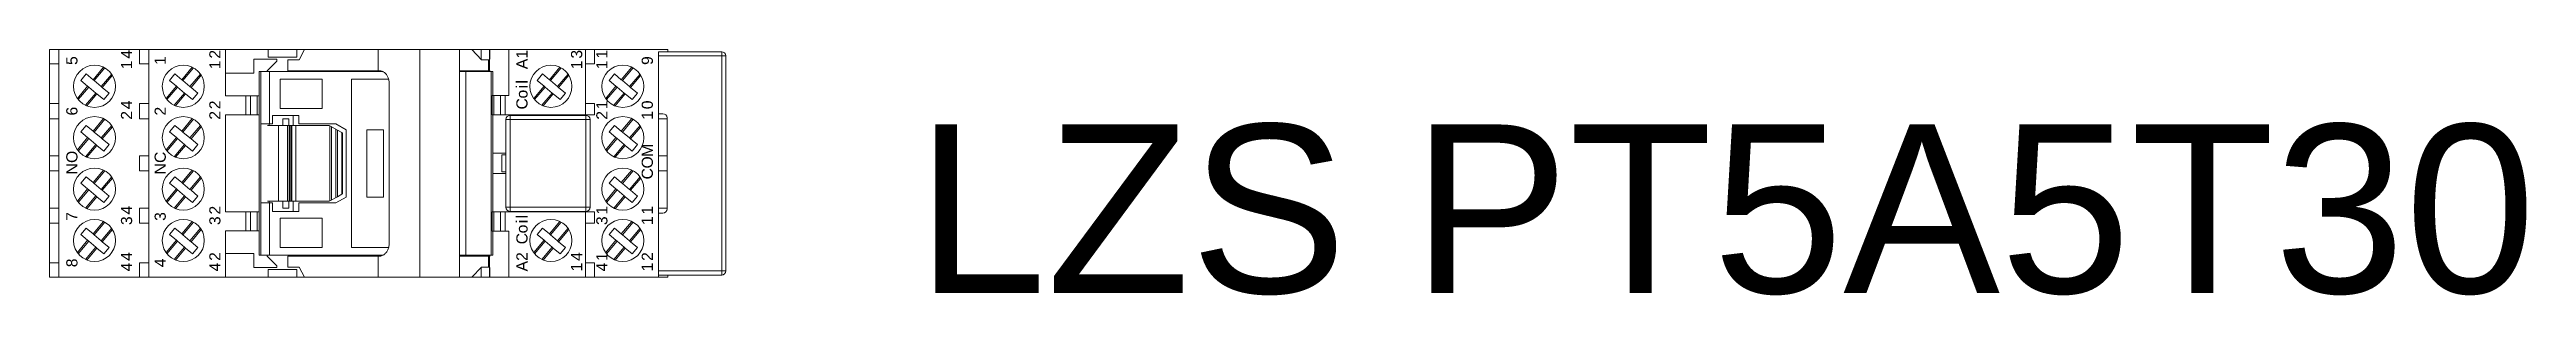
# Model space of a CAD drawing. Header units: millimetres. Extents: x 37984 to 70752, y 14140 to 37584.
# Drawn here: x 56303.3 to 56597.8, y 34467 to 34496.1 of the extents above; entities that cross this region are included whole.
import ezdxf

# ---------------------------------------------------------------- set-up
doc = ezdxf.new("R2010")
doc.units = ezdxf.units.MM
doc.set_wipeout_variables(frame=1)
doc.layers.add('! NO PLOT !', color=7, linetype='Continuous', true_color=0xff75dd, plot=False)
doc.layers.add('000-PI-Oprema', color=30, linetype='Continuous', lineweight=5)
doc.styles.get("Standard").update_dxf_attribs({"font": 'arial.ttf'})

msp = doc.modelspace()

# ---------------------------------------------------------------- texts
at = {"layer": '! NO PLOT !', "insert": (56406.31, 34487.25), "char_height": 20, "width": 219.18443, "attachment_point": 1}
msp.add_mtext('LZS PT5A5T30', dxfattribs=at)

# ---------------------------------------------------------------- blocks, each defined once
blk = doc.blocks.new('LZS PT5A5T30')
blk.add_wipeout([(44953.42, 32449.7), (44980.42, 32449.7), (44980.17, 32369.8), (44979.67, 32369.3), (44954.17, 32369.3), (44953.67, 32369.8)]).dxf.layer = '000-PI-Oprema'
at = {"layer": '000-PI-Oprema'}
for p, q in [((44953.42, 32449.7), (44980.42, 32449.7)), ((44953.42, 32376.2), (44953.42, 32449.7)), ((44953.42, 32448.6), (44980.42, 32448.6)), ((44955.12, 32448.6), (44955.12, 32449.7)), ((44959.82, 32448.6), (44959.82, 32449.7)), ((44961.62, 32448.6), (44961.62, 32449.7)), ((44966.02, 32448.6), (44966.02, 32449.7)), ((44967.82, 32448.6), (44967.82, 32449.7)), ((44972.22, 32448.6), (44972.22, 32449.7)), ((44974.02, 32448.6), (44974.02, 32449.7)), ((44978.72, 32448.6), (44978.72, 32449.7)), ((44980.42, 32448.6), (44980.42, 32449.7)), ((44980.42, 32439), (44980.42, 32448.6)), ((44956.86, 32444.07), (44955.44, 32445.26)), ((44956.97, 32444.2), (44955.51, 32445.42)), ((44957.68, 32445.04), (44956.19, 32446.29)), ((44956.19, 32443.26), (44956.86, 32444.07)), ((44957.79, 32445.17), (44956.33, 32446.39)), ((44956.86, 32444.07), (44956.97, 32444.2)), ((44956.97, 32444.2), (44957.68, 32445.04)), ((44957.68, 32445.04), (44957.79, 32445.17)), ((44957.74, 32443.56), (44958.44, 32444.4)), ((44957.79, 32445.17), (44958.47, 32445.98)), ((44958.44, 32444.4), (44958.55, 32444.53)), ((44959.95, 32443.13), (44958.44, 32444.4)), ((44959.23, 32445.34), (44958.47, 32445.98)), ((44958.55, 32444.53), (44959.23, 32445.34)), ((44960.03, 32443.29), (44958.55, 32444.53)), ((44962.96, 32444.07), (44961.54, 32445.26)), ((44963.07, 32444.2), (44961.61, 32445.42)), ((44963.78, 32445.04), (44962.29, 32446.29)), ((44962.29, 32443.26), (44962.96, 32444.07)), ((44963.89, 32445.17), (44962.43, 32446.39)), ((44962.96, 32444.07), (44963.07, 32444.2)), ((44963.07, 32444.2), (44963.78, 32445.04)), ((44963.78, 32445.04), (44963.89, 32445.17)), ((44963.84, 32443.56), (44964.54, 32444.4)), ((44963.89, 32445.17), (44964.57, 32445.98)), ((44964.54, 32444.4), (44964.65, 32444.53)), ((44966.05, 32443.13), (44964.54, 32444.4)), ((44965.33, 32445.34), (44964.57, 32445.98)), ((44964.65, 32444.53), (44965.33, 32445.34)), ((44966.13, 32443.29), (44964.65, 32444.53)), ((44969.06, 32444.07), (44967.64, 32445.26)), ((44969.17, 32444.2), (44967.71, 32445.42)), ((44969.88, 32445.04), (44968.39, 32446.29)), ((44968.39, 32443.26), (44969.06, 32444.07)), ((44969.99, 32445.17), (44968.53, 32446.39)), ((44969.06, 32444.07), (44969.17, 32444.2)), ((44969.17, 32444.2), (44969.88, 32445.04)), ((44969.88, 32445.04), (44969.99, 32445.17)), ((44969.94, 32443.56), (44970.64, 32444.4)), ((44969.99, 32445.17), (44970.67, 32445.98)), ((44970.64, 32444.4), (44970.75, 32444.53)), ((44972.15, 32443.13), (44970.64, 32444.4)), ((44971.43, 32445.34), (44970.67, 32445.98)), ((44970.75, 32444.53), (44971.43, 32445.34)), ((44972.23, 32443.29), (44970.75, 32444.53)), ((44975.16, 32444.07), (44973.74, 32445.26)), ((44975.27, 32444.2), (44973.81, 32445.42)), ((44975.98, 32445.04), (44974.49, 32446.29)), ((44974.49, 32443.26), (44975.16, 32444.07)), ((44976.09, 32445.17), (44974.63, 32446.39)), ((44975.16, 32444.07), (44975.27, 32444.2)), ((44975.27, 32444.2), (44975.98, 32445.04)), ((44975.98, 32445.04), (44976.09, 32445.17)), ((44976.04, 32443.56), (44976.74, 32444.4)), ((44976.09, 32445.17), (44976.77, 32445.98)), ((44976.74, 32444.4), (44976.85, 32444.53)), ((44978.25, 32443.13), (44976.74, 32444.4)), ((44977.53, 32445.34), (44976.77, 32445.98)), ((44976.85, 32444.53), (44977.53, 32445.34)), ((44978.33, 32443.29), (44976.85, 32444.53)), ((44956.95, 32442.62), (44956.19, 32443.26)), ((44956.95, 32442.62), (44957.63, 32443.43)), ((44957.63, 32443.43), (44957.74, 32443.56)), ((44959.07, 32442.21), (44957.63, 32443.43)), ((44959.22, 32442.31), (44957.74, 32443.56)), ((44963.05, 32442.62), (44962.29, 32443.26)), ((44963.05, 32442.62), (44963.73, 32443.43)), ((44963.73, 32443.43), (44963.84, 32443.56)), ((44965.17, 32442.21), (44963.73, 32443.43)), ((44965.32, 32442.31), (44963.84, 32443.56)), ((44969.15, 32442.62), (44968.39, 32443.26)), ((44969.15, 32442.62), (44969.83, 32443.43)), ((44969.83, 32443.43), (44969.94, 32443.56)), ((44971.27, 32442.21), (44969.83, 32443.43)), ((44971.42, 32442.31), (44969.94, 32443.56)), ((44975.25, 32442.62), (44974.49, 32443.26)), ((44975.25, 32442.62), (44975.93, 32443.43)), ((44975.93, 32443.43), (44976.04, 32443.56)), ((44977.37, 32442.21), (44975.93, 32443.43)), ((44977.52, 32442.31), (44976.04, 32443.56)), ((44953.42, 32439), (44955.12, 32439)), ((44955.12, 32437.9), (44955.12, 32439)), ((44959.82, 32439), (44961.62, 32439)), ((44959.82, 32437.9), (44959.82, 32439)), ((44961.62, 32437.9), (44961.62, 32439)), ((44966.02, 32439), (44967.82, 32439)), ((44966.02, 32437.9), (44966.02, 32439)), ((44967.82, 32437.9), (44967.82, 32439)), ((44972.22, 32439), (44974.02, 32439)), ((44972.22, 32437.9), (44972.22, 32439)), ((44974.02, 32437.9), (44974.02, 32439)), ((44978.72, 32439), (44980.42, 32439)), ((44978.72, 32437.9), (44978.72, 32439)), ((44980.42, 32437.9), (44980.42, 32439)), ((44953.42, 32437.9), (44980.42, 32437.9)), ((44957.68, 32434.49), (44956.19, 32435.74)), ((44957.79, 32434.62), (44956.33, 32435.84)), ((44957.79, 32434.62), (44958.47, 32435.43)), ((44959.23, 32434.79), (44958.47, 32435.43)), ((44963.78, 32434.49), (44962.29, 32435.74)), ((44963.89, 32434.62), (44962.43, 32435.84)), ((44963.89, 32434.62), (44964.57, 32435.43)), ((44965.33, 32434.79), (44964.57, 32435.43)), ((44969.88, 32434.49), (44968.39, 32435.74)), ((44969.99, 32434.62), (44968.53, 32435.84)), ((44969.99, 32434.62), (44970.67, 32435.43)), ((44971.43, 32434.79), (44970.67, 32435.43)), ((44975.98, 32434.49), (44974.49, 32435.74)), ((44976.09, 32434.62), (44974.63, 32435.84)), ((44976.09, 32434.62), (44976.77, 32435.43)), ((44977.53, 32434.79), (44976.77, 32435.43)), ((44980.42, 32428.8), (44980.42, 32437.9)), ((44956.86, 32433.52), (44955.44, 32434.71)), ((44956.97, 32433.65), (44955.51, 32434.87)), ((44956.19, 32432.71), (44956.86, 32433.52)), ((44956.95, 32432.07), (44956.19, 32432.71)), ((44956.86, 32433.52), (44956.97, 32433.65)), ((44956.95, 32432.07), (44957.63, 32432.88)), ((44956.97, 32433.65), (44957.68, 32434.49)), ((44957.63, 32432.88), (44957.74, 32433.01)), ((44959.07, 32431.66), (44957.63, 32432.88)), ((44957.68, 32434.49), (44957.79, 32434.62)), ((44957.74, 32433.01), (44958.44, 32433.85)), ((44959.22, 32431.76), (44957.74, 32433.01)), ((44958.44, 32433.85), (44958.55, 32433.98)), ((44959.95, 32432.58), (44958.44, 32433.85)), ((44958.55, 32433.98), (44959.23, 32434.79)), ((44960.03, 32432.74), (44958.55, 32433.98)), ((44962.96, 32433.52), (44961.54, 32434.71)), ((44963.07, 32433.65), (44961.61, 32434.87)), ((44962.29, 32432.71), (44962.96, 32433.52)), ((44963.05, 32432.07), (44962.29, 32432.71)), ((44962.96, 32433.52), (44963.07, 32433.65)), ((44963.05, 32432.07), (44963.73, 32432.88)), ((44963.07, 32433.65), (44963.78, 32434.49)), ((44963.73, 32432.88), (44963.84, 32433.01)), ((44965.17, 32431.66), (44963.73, 32432.88)), ((44963.78, 32434.49), (44963.89, 32434.62)), ((44963.84, 32433.01), (44964.54, 32433.85)), ((44965.32, 32431.76), (44963.84, 32433.01)), ((44964.54, 32433.85), (44964.65, 32433.98)), ((44966.05, 32432.58), (44964.54, 32433.85)), ((44964.65, 32433.98), (44965.33, 32434.79)), ((44966.13, 32432.74), (44964.65, 32433.98)), ((44969.06, 32433.52), (44967.64, 32434.71)), ((44969.17, 32433.65), (44967.71, 32434.87)), ((44968.39, 32432.71), (44969.06, 32433.52)), ((44969.15, 32432.07), (44968.39, 32432.71)), ((44969.06, 32433.52), (44969.17, 32433.65)), ((44969.15, 32432.07), (44969.83, 32432.88)), ((44969.17, 32433.65), (44969.88, 32434.49)), ((44969.83, 32432.88), (44969.94, 32433.01)), ((44971.27, 32431.66), (44969.83, 32432.88)), ((44969.88, 32434.49), (44969.99, 32434.62)), ((44969.94, 32433.01), (44970.64, 32433.85)), ((44971.42, 32431.76), (44969.94, 32433.01)), ((44970.64, 32433.85), (44970.75, 32433.98)), ((44972.15, 32432.58), (44970.64, 32433.85)), ((44970.75, 32433.98), (44971.43, 32434.79)), ((44972.23, 32432.74), (44970.75, 32433.98)), ((44975.16, 32433.52), (44973.74, 32434.71)), ((44975.27, 32433.65), (44973.81, 32434.87)), ((44974.49, 32432.71), (44975.16, 32433.52)), ((44975.25, 32432.07), (44974.49, 32432.71)), ((44975.16, 32433.52), (44975.27, 32433.65)), ((44975.25, 32432.07), (44975.93, 32432.88)), ((44975.27, 32433.65), (44975.98, 32434.49)), ((44975.93, 32432.88), (44976.04, 32433.01)), ((44977.37, 32431.66), (44975.93, 32432.88)), ((44975.98, 32434.49), (44976.09, 32434.62)), ((44976.04, 32433.01), (44976.74, 32433.85)), ((44977.52, 32431.76), (44976.04, 32433.01)), ((44976.74, 32433.85), (44976.85, 32433.98)), ((44978.25, 32432.58), (44976.74, 32433.85)), ((44976.85, 32433.98), (44977.53, 32434.79)), ((44978.33, 32432.74), (44976.85, 32433.98)), ((44953.42, 32428.8), (44958.92, 32428.8)), ((44956.22, 32425.4), (44956.22, 32428.8)), ((44958.92, 32424.8), (44958.92, 32428.8)), ((44958.92, 32426.38), (44961.17, 32426.38)), ((44961.17, 32428.8), (44972.67, 32428.8)), ((44961.17, 32426.38), (44961.17, 32428.8)), ((44961.17, 32425.82), (44961.17, 32426.38)), ((44972.67, 32426.38), (44972.67, 32428.8)), ((44972.67, 32426.38), (44974.92, 32426.38)), ((44972.67, 32425.82), (44972.67, 32426.38)), ((44974.92, 32428.8), (44980.42, 32428.8)), ((44974.92, 32424.8), (44974.92, 32428.8)), ((44977.62, 32425.4), (44977.62, 32428.8)), ((44980.42, 32423.7), (44980.42, 32428.8)), ((44953.42, 32423.7), (44954.32, 32423.7)), ((44954.32, 32420.3), (44954.32, 32423.7)), ((44954.57, 32425.4), (44956.22, 32425.4)), ((44954.57, 32422.67), (44954.57, 32425.4)), ((44954.77, 32422.67), (44955.92, 32423.82)), ((44955.92, 32423.82), (44956.02, 32423.82)), ((44956.02, 32424.8), (44977.82, 32424.8)), ((44956.02, 32410.08), (44956.02, 32424.8)), ((44956.02, 32424.57), (44977.82, 32424.57)), ((44956.02, 32423.57), (44962.22, 32423.57)), ((44958.92, 32425.82), (44961.17, 32425.82)), ((44958.92, 32425.03), (44961.17, 32425.03)), ((44961.17, 32425.03), (44961.17, 32425.82)), ((44961.17, 32424.8), (44961.17, 32425.03)), ((44962.22, 32423.57), (44962.22, 32424.57)), ((44962.22, 32423.58), (44962.42, 32423.58)), ((44962.22, 32423.2), (44962.22, 32423.57)), ((44962.42, 32416.45), (44962.42, 32423.8)), ((44971.42, 32416.45), (44971.42, 32423.8)), ((44971.42, 32423.58), (44971.62, 32423.58)), ((44971.62, 32423.2), (44971.62, 32424.57)), ((44971.62, 32423.57), (44977.82, 32423.57)), ((44972.67, 32425.82), (44974.92, 32425.82)), ((44972.67, 32425.03), (44972.67, 32425.82)), ((44972.67, 32425.03), (44974.92, 32425.03)), ((44972.67, 32424.8), (44972.67, 32425.03)), ((44977.62, 32425.4), (44979.27, 32425.4)), ((44977.82, 32424.57), (44977.82, 32424.8)), ((44977.82, 32423.57), (44977.82, 32424.57)), ((44977.82, 32423.82), (44977.92, 32423.82)), ((44977.82, 32410.08), (44977.82, 32423.57)), ((44979.07, 32422.67), (44977.92, 32423.82)), ((44979.27, 32422.67), (44979.27, 32425.4)), ((44979.52, 32423.7), (44980.42, 32423.7)), ((44979.52, 32420.3), (44979.52, 32423.7)), ((44980.42, 32420.3), (44980.42, 32423.7)), ((44953.42, 32420.3), (44954.32, 32420.3)), ((44954.57, 32422.67), (44954.77, 32422.67)), ((44954.62, 32421.36), (44955.92, 32421.36)), ((44954.62, 32421.36), (44955.92, 32421.36)), ((44954.62, 32420.02), (44954.62, 32421.36)), ((44954.62, 32421.36), (44954.62, 32421.36)), ((44955.92, 32421.36), (44955.92, 32421.36)), ((44955.92, 32410.65), (44955.92, 32421.36)), ((44955.92, 32420.88), (44956.02, 32420.88)), ((44955.92, 32420.84), (44956.02, 32420.84)), ((44956.92, 32422.3), (44960.42, 32422.3)), ((44956.92, 32417.3), (44956.92, 32422.3)), ((44960.42, 32417.3), (44960.42, 32422.3)), ((44961.22, 32423.2), (44962.22, 32423.2)), ((44961.22, 32420.05), (44961.22, 32423.2)), ((44961.22, 32420.75), (44962.42, 32420.75)), ((44961.62, 32421.95), (44962.42, 32421.95)), ((44961.62, 32421.25), (44961.62, 32421.95)), ((44961.62, 32421.25), (44962.42, 32421.25)), ((44962.42, 32422.47), (44971.42, 32422.47)), ((44962.42, 32421.43), (44971.42, 32421.43)), ((44962.42, 32421.23), (44971.42, 32421.23)), ((44962.42, 32421.13), (44971.42, 32421.13)), ((44962.42, 32420.97), (44971.42, 32420.97)), ((44962.42, 32420.9), (44971.42, 32420.9)), ((44962.42, 32420.43), (44971.42, 32420.43)), ((44971.42, 32421.95), (44972.22, 32421.95)), ((44971.42, 32421.25), (44972.22, 32421.25)), ((44971.42, 32420.75), (44972.62, 32420.75)), ((44971.62, 32423.2), (44972.62, 32423.2)), ((44972.22, 32421.25), (44972.22, 32421.95)), ((44972.62, 32420.05), (44972.62, 32423.2)), ((44973.42, 32422.3), (44976.92, 32422.3)), ((44973.42, 32417.3), (44973.42, 32422.3)), ((44976.92, 32417.3), (44976.92, 32422.3)), ((44977.82, 32420.88), (44977.92, 32420.88)), ((44977.82, 32420.84), (44977.92, 32420.84)), ((44977.92, 32421.36), (44979.22, 32421.36)), ((44977.92, 32421.36), (44979.22, 32421.36)), ((44977.92, 32410.65), (44977.92, 32421.36)), ((44977.92, 32421.36), (44977.92, 32421.36)), ((44979.07, 32422.67), (44979.27, 32422.67)), ((44979.22, 32420.02), (44979.22, 32421.36)), ((44979.52, 32420.3), (44980.42, 32420.3)), ((44980.42, 32419.39), (44980.42, 32420.3)), ((44953.42, 32419.39), (44954.62, 32420.02)), ((44955.92, 32419.21), (44956.02, 32419.21)), ((44961.22, 32420.05), (44962.22, 32420.05)), ((44962.22, 32415.65), (44962.22, 32420.05)), ((44971.62, 32420.05), (44972.62, 32420.05)), ((44971.62, 32415.65), (44971.62, 32420.05)), ((44977.82, 32419.21), (44977.92, 32419.21)), ((44980.42, 32419.39), (44979.22, 32420.02)), ((44980.42, 32376.2), (44980.42, 32419.39)), ((44953.42, 32415.82), (44953.42, 32415.82)), ((44955.92, 32416.82), (44956.02, 32416.82)), ((44955.92, 32415.82), (44956.02, 32415.82)), ((44956.92, 32417.3), (44960.42, 32417.3)), ((44962.92, 32414.45), (44962.22, 32415.65)), ((44962.46, 32416.38), (44962.42, 32416.45)), ((44962.97, 32415.47), (44962.46, 32416.38)), ((44962.46, 32416.38), (44971.38, 32416.38)), ((44962.56, 32416.2), (44971.28, 32416.2)), ((44962.87, 32415.65), (44970.97, 32415.65)), ((44962.92, 32414.45), (44970.92, 32414.45)), ((44963.25, 32414.97), (44962.97, 32415.47)), ((44962.97, 32415.47), (44970.87, 32415.47)), ((44963.31, 32414.87), (44963.25, 32414.97)), ((44963.25, 32414.97), (44970.58, 32414.97)), ((44963.31, 32414.87), (44970.53, 32414.87)), ((44970.53, 32414.87), (44970.58, 32414.97)), ((44970.58, 32414.97), (44970.87, 32415.47)), ((44970.87, 32415.47), (44971.38, 32416.38)), ((44970.92, 32414.45), (44971.62, 32415.65)), ((44971.38, 32416.38), (44971.42, 32416.45)), ((44973.42, 32417.3), (44976.92, 32417.3)), ((44977.82, 32416.82), (44977.92, 32416.82)), ((44977.82, 32415.82), (44977.92, 32415.82)), ((44977.92, 32414.91), (44977.92, 32414.91)), ((44955.92, 32414.01), (44956.02, 32414.01)), ((44955.92, 32412.01), (44956.02, 32412.01)), ((44956.92, 32413.8), (44976.92, 32413.8)), ((44956.92, 32409.39), (44956.92, 32413.8)), ((44962.92, 32412), (44970.92, 32412)), ((44962.92, 32410), (44962.92, 32412)), ((44970.92, 32410), (44970.92, 32412)), ((44976.92, 32409.39), (44976.92, 32413.8)), ((44977.82, 32414.01), (44977.92, 32414.01)), ((44977.82, 32412.01), (44977.92, 32412.01)), ((44953.42, 32410.65), (44955.92, 32410.65)), ((44955.92, 32410.52), (44955.92, 32410.65)), ((44955.92, 32410.44), (44955.92, 32410.52)), ((44955.93, 32410.37), (44955.92, 32410.44)), ((44955.94, 32410.3), (44955.93, 32410.37)), ((44955.96, 32410.23), (44955.94, 32410.3)), ((44955.98, 32410.17), (44955.96, 32410.23)), ((44956.01, 32410.1), (44955.98, 32410.17)), ((44956.04, 32410.03), (44956.01, 32410.1)), ((44956.08, 32409.96), (44956.04, 32410.03)), ((44956.13, 32409.9), (44956.08, 32409.96)), ((44956.18, 32409.84), (44956.13, 32409.9)), ((44956.24, 32409.77), (44956.18, 32409.84)), ((44956.3, 32409.72), (44956.24, 32409.77)), ((44956.37, 32409.66), (44956.3, 32409.72)), ((44956.44, 32409.61), (44956.37, 32409.66)), ((44956.52, 32409.56), (44956.44, 32409.61)), ((44956.6, 32409.52), (44956.52, 32409.56)), ((44956.68, 32409.48), (44956.6, 32409.52)), ((44956.78, 32409.44), (44956.68, 32409.48)), ((44956.88, 32409.41), (44956.78, 32409.44)), ((44956.98, 32409.38), (44956.88, 32409.41)), ((44957.09, 32409.36), (44956.98, 32409.38)), ((44957.2, 32409.34), (44957.09, 32409.36)), ((44957.31, 32409.33), (44957.2, 32409.34)), ((44957.42, 32409.33), (44957.31, 32409.33)), ((44957.42, 32409.33), (44976.42, 32409.33)), ((44962.92, 32410), (44970.92, 32410)), ((44976.42, 32409.33), (44976.53, 32409.33)), ((44976.53, 32409.33), (44976.64, 32409.34)), ((44976.64, 32409.34), (44976.75, 32409.36)), ((44976.75, 32409.36), (44976.86, 32409.38)), ((44976.86, 32409.38), (44976.96, 32409.41)), ((44976.96, 32409.41), (44977.06, 32409.44)), ((44977.06, 32409.44), (44977.16, 32409.48)), ((44977.16, 32409.48), (44977.24, 32409.52)), ((44977.24, 32409.52), (44977.32, 32409.56)), ((44977.32, 32409.56), (44977.4, 32409.61)), ((44977.4, 32409.61), (44977.47, 32409.66)), ((44977.47, 32409.66), (44977.54, 32409.72)), ((44977.54, 32409.72), (44977.6, 32409.77)), ((44977.6, 32409.77), (44977.66, 32409.84)), ((44977.66, 32409.84), (44977.71, 32409.9)), ((44977.71, 32409.9), (44977.76, 32409.96)), ((44977.76, 32409.96), (44977.8, 32410.03)), ((44977.8, 32410.03), (44977.83, 32410.1)), ((44977.83, 32410.1), (44977.86, 32410.17)), ((44977.86, 32410.17), (44977.88, 32410.23)), ((44977.88, 32410.23), (44977.9, 32410.3)), ((44977.9, 32410.3), (44977.91, 32410.37)), ((44977.91, 32410.37), (44977.92, 32410.44)), ((44977.92, 32411.11), (44977.92, 32411.11)), ((44977.92, 32410.65), (44980.42, 32410.65)), ((44977.92, 32410.52), (44977.92, 32410.65)), ((44977.92, 32410.44), (44977.92, 32410.52)), ((44953.42, 32405.67), (44980.42, 32405.67)), ((44953.42, 32400.95), (44980.42, 32400.95)), ((44955.92, 32397.4), (44955.92, 32400.95)), ((44955.92, 32400), (44956.02, 32400)), ((44956.02, 32400.22), (44956.02, 32400.95)), ((44956.02, 32400.22), (44977.82, 32400.22)), ((44956.02, 32397.22), (44956.02, 32400.22)), ((44977.82, 32397), (44977.82, 32400.95)), ((44977.82, 32400), (44977.92, 32400)), ((44977.92, 32397.4), (44977.92, 32400.95)), ((44954.62, 32398.35), (44953.42, 32399.51)), ((44953.42, 32399.4), (44953.53, 32399.4)), ((44953.42, 32398.4), (44954.57, 32398.4)), ((44953.42, 32397.4), (44954.62, 32397.4)), ((44953.42, 32397.37), (44954.57, 32397.37)), ((44954.57, 32397.37), (44954.57, 32397.4)), ((44954.62, 32397.4), (44954.62, 32398.35)), ((44954.62, 32397.53), (44955.92, 32397.53)), ((44954.62, 32397.4), (44955.92, 32397.4)), ((44955.92, 32397.37), (44955.89, 32397.4)), ((44955.92, 32397.37), (44956.02, 32397.37)), ((44956.02, 32397.22), (44977.82, 32397.22)), ((44956.02, 32397), (44956.02, 32397.22)), ((44956.02, 32397), (44958.87, 32397)), ((44958.87, 32397.1), (44961.17, 32397.1)), ((44958.87, 32395.1), (44958.87, 32397.1)), ((44958.87, 32396.87), (44961.17, 32396.87)), ((44961.17, 32384.9), (44961.17, 32397.1)), ((44961.17, 32397), (44972.67, 32397)), ((44965.72, 32395.45), (44965.72, 32397)), ((44968.12, 32395.45), (44968.12, 32397)), ((44972.67, 32397.1), (44974.97, 32397.1)), ((44972.67, 32384.9), (44972.67, 32397.1)), ((44972.67, 32396.87), (44974.97, 32396.87)), ((44974.97, 32395.1), (44974.97, 32397.1)), ((44974.97, 32397), (44977.82, 32397)), ((44977.82, 32397.37), (44977.92, 32397.37)), ((44977.92, 32397.53), (44979.22, 32397.53)), ((44977.92, 32397.4), (44979.22, 32397.4)), ((44977.92, 32397.37), (44977.94, 32397.4)), ((44979.22, 32398.35), (44980.42, 32399.51)), ((44979.22, 32397.53), (44979.22, 32398.35)), ((44979.22, 32397.4), (44979.22, 32397.53)), ((44979.22, 32397.4), (44980.42, 32397.4)), ((44979.27, 32398.4), (44980.42, 32398.4)), ((44979.27, 32397.37), (44979.27, 32397.4)), ((44979.27, 32397.37), (44980.42, 32397.37)), ((44980.31, 32399.4), (44980.42, 32399.4)), ((44953.42, 32395.1), (44958.87, 32395.1)), ((44958.87, 32396.08), (44961.17, 32396.08)), ((44958.87, 32395.52), (44961.17, 32395.52)), ((44961.22, 32394.95), (44972.62, 32394.95)), ((44961.22, 32385.95), (44961.22, 32394.95)), ((44961.72, 32395.45), (44972.12, 32395.45)), ((44961.72, 32385.45), (44961.72, 32395.45)), ((44965.92, 32395.95), (44967.92, 32395.95)), ((44965.92, 32395.45), (44965.92, 32395.95)), ((44967.92, 32395.45), (44967.92, 32395.95)), ((44972.12, 32385.45), (44972.12, 32395.45)), ((44972.62, 32385.95), (44972.62, 32394.95)), ((44972.67, 32396.08), (44974.97, 32396.08)), ((44972.67, 32395.52), (44974.97, 32395.52)), ((44974.97, 32395.1), (44980.42, 32395.1)), ((44956.86, 32389.82), (44955.44, 32391.01)), ((44956.97, 32389.95), (44955.51, 32391.17)), ((44957.68, 32390.79), (44956.19, 32392.04)), ((44957.79, 32390.92), (44956.33, 32392.14)), ((44957.68, 32390.79), (44957.79, 32390.92)), ((44957.79, 32390.92), (44958.47, 32391.73)), ((44959.23, 32391.09), (44958.47, 32391.73)), ((44958.55, 32390.28), (44959.23, 32391.09)), ((44975.16, 32389.82), (44973.74, 32391.01)), ((44975.27, 32389.95), (44973.81, 32391.17)), ((44975.98, 32390.79), (44974.49, 32392.04)), ((44976.09, 32390.92), (44974.63, 32392.14)), ((44975.98, 32390.79), (44976.09, 32390.92)), ((44976.09, 32390.92), (44976.77, 32391.73)), ((44977.53, 32391.09), (44976.77, 32391.73)), ((44976.85, 32390.28), (44977.53, 32391.09)), ((44956.19, 32389.01), (44956.86, 32389.82)), ((44956.95, 32388.37), (44956.19, 32389.01)), ((44956.86, 32389.82), (44956.97, 32389.95)), ((44956.95, 32388.37), (44957.63, 32389.18)), ((44956.97, 32389.95), (44957.68, 32390.79)), ((44957.63, 32389.18), (44957.74, 32389.31)), ((44959.07, 32387.96), (44957.63, 32389.18)), ((44957.74, 32389.31), (44958.44, 32390.15)), ((44959.22, 32388.06), (44957.74, 32389.31)), ((44958.44, 32390.15), (44958.55, 32390.28)), ((44959.95, 32388.88), (44958.44, 32390.15)), ((44960.03, 32389.04), (44958.55, 32390.28)), ((44974.49, 32389.01), (44975.16, 32389.82)), ((44975.25, 32388.37), (44974.49, 32389.01)), ((44975.16, 32389.82), (44975.27, 32389.95)), ((44975.25, 32388.37), (44975.93, 32389.18)), ((44975.27, 32389.95), (44975.98, 32390.79)), ((44975.93, 32389.18), (44976.04, 32389.31)), ((44977.37, 32387.96), (44975.93, 32389.18)), ((44976.04, 32389.31), (44976.74, 32390.15)), ((44977.52, 32388.06), (44976.04, 32389.31)), ((44976.74, 32390.15), (44976.85, 32390.28)), ((44978.25, 32388.88), (44976.74, 32390.15)), ((44978.33, 32389.04), (44976.85, 32390.28)), ((44953.42, 32386), (44961.17, 32386)), ((44955.12, 32384.9), (44955.12, 32386)), ((44959.82, 32384.9), (44959.82, 32386)), ((44961.22, 32385.95), (44972.62, 32385.95)), ((44961.72, 32385.45), (44972.12, 32385.45)), ((44972.67, 32386), (44980.42, 32386)), ((44974.02, 32384.9), (44974.02, 32386)), ((44978.72, 32384.9), (44978.72, 32386)), ((44953.42, 32384.9), (44955.12, 32384.9)), ((44956.86, 32381.27), (44955.44, 32382.46)), ((44956.97, 32381.4), (44955.51, 32382.62)), ((44957.68, 32382.24), (44956.19, 32383.49)), ((44957.79, 32382.37), (44956.33, 32383.59)), ((44956.97, 32381.4), (44957.68, 32382.24)), ((44957.68, 32382.24), (44957.79, 32382.37)), ((44957.79, 32382.37), (44958.47, 32383.18)), ((44959.23, 32382.54), (44958.47, 32383.18)), ((44958.55, 32381.73), (44959.23, 32382.54)), ((44959.82, 32384.9), (44961.17, 32384.9)), ((44962.96, 32381.27), (44961.54, 32382.46)), ((44963.07, 32381.4), (44961.61, 32382.62)), ((44963.78, 32382.24), (44962.29, 32383.49)), ((44963.89, 32382.37), (44962.43, 32383.59)), ((44963.07, 32381.4), (44963.78, 32382.24)), ((44963.78, 32382.24), (44963.89, 32382.37)), ((44963.89, 32382.37), (44964.57, 32383.18)), ((44965.33, 32382.54), (44964.57, 32383.18)), ((44964.65, 32381.73), (44965.33, 32382.54)), ((44969.06, 32381.27), (44967.64, 32382.46)), ((44969.17, 32381.4), (44967.71, 32382.62)), ((44969.88, 32382.24), (44968.39, 32383.49)), ((44969.99, 32382.37), (44968.53, 32383.59)), ((44969.17, 32381.4), (44969.88, 32382.24)), ((44969.88, 32382.24), (44969.99, 32382.37)), ((44969.99, 32382.37), (44970.67, 32383.18)), ((44971.43, 32382.54), (44970.67, 32383.18)), ((44970.75, 32381.73), (44971.43, 32382.54)), ((44972.67, 32384.9), (44974.02, 32384.9)), ((44975.16, 32381.27), (44973.74, 32382.46)), ((44975.27, 32381.4), (44973.81, 32382.62)), ((44975.98, 32382.24), (44974.49, 32383.49)), ((44976.09, 32382.37), (44974.63, 32383.59)), ((44975.27, 32381.4), (44975.98, 32382.24)), ((44975.98, 32382.24), (44976.09, 32382.37)), ((44976.09, 32382.37), (44976.77, 32383.18)), ((44977.53, 32382.54), (44976.77, 32383.18)), ((44976.85, 32381.73), (44977.53, 32382.54)), ((44978.72, 32384.9), (44980.42, 32384.9)), ((44956.19, 32380.46), (44956.86, 32381.27)), ((44956.95, 32379.82), (44956.19, 32380.46)), ((44956.86, 32381.27), (44956.97, 32381.4)), ((44956.95, 32379.82), (44957.63, 32380.63)), ((44957.63, 32380.63), (44957.74, 32380.76)), ((44959.07, 32379.41), (44957.63, 32380.63)), ((44957.74, 32380.76), (44958.44, 32381.6)), ((44959.22, 32379.51), (44957.74, 32380.76)), ((44958.44, 32381.6), (44958.55, 32381.73)), ((44959.95, 32380.33), (44958.44, 32381.6)), ((44960.03, 32380.49), (44958.55, 32381.73)), ((44962.29, 32380.46), (44962.96, 32381.27)), ((44963.05, 32379.82), (44962.29, 32380.46)), ((44962.96, 32381.27), (44963.07, 32381.4)), ((44963.05, 32379.82), (44963.73, 32380.63)), ((44963.73, 32380.63), (44963.84, 32380.76)), ((44965.17, 32379.41), (44963.73, 32380.63)), ((44963.84, 32380.76), (44964.54, 32381.6)), ((44965.32, 32379.51), (44963.84, 32380.76)), ((44964.54, 32381.6), (44964.65, 32381.73)), ((44966.05, 32380.33), (44964.54, 32381.6)), ((44966.13, 32380.49), (44964.65, 32381.73)), ((44968.39, 32380.46), (44969.06, 32381.27)), ((44969.15, 32379.82), (44968.39, 32380.46)), ((44969.06, 32381.27), (44969.17, 32381.4)), ((44969.15, 32379.82), (44969.83, 32380.63)), ((44969.83, 32380.63), (44969.94, 32380.76)), ((44971.27, 32379.41), (44969.83, 32380.63)), ((44969.94, 32380.76), (44970.64, 32381.6)), ((44971.42, 32379.51), (44969.94, 32380.76)), ((44970.64, 32381.6), (44970.75, 32381.73)), ((44972.15, 32380.33), (44970.64, 32381.6)), ((44972.23, 32380.49), (44970.75, 32381.73)), ((44974.49, 32380.46), (44975.16, 32381.27)), ((44975.25, 32379.82), (44974.49, 32380.46)), ((44975.16, 32381.27), (44975.27, 32381.4)), ((44975.25, 32379.82), (44975.93, 32380.63)), ((44975.93, 32380.63), (44976.04, 32380.76)), ((44977.37, 32379.41), (44975.93, 32380.63)), ((44976.04, 32380.76), (44976.74, 32381.6)), ((44977.52, 32379.51), (44976.04, 32380.76)), ((44976.74, 32381.6), (44976.85, 32381.73)), ((44978.25, 32380.33), (44976.74, 32381.6)), ((44978.33, 32380.49), (44976.85, 32381.73)), ((44953.42, 32377.3), (44980.17, 32377.3)), ((44953.42, 32376.2), (44953.67, 32376.2)), ((44953.67, 32369.8), (44953.67, 32377.3)), ((44954.17, 32369.3), (44954.17, 32377.3)), ((44961.02, 32376.8), (44961.02, 32377.3)), ((44961.52, 32376.3), (44972.32, 32376.3)), ((44961.62, 32376.3), (44961.62, 32377.3)), ((44966.02, 32376.3), (44966.02, 32377.3)), ((44967.82, 32376.3), (44967.82, 32377.3)), ((44972.22, 32376.3), (44972.22, 32377.3)), ((44972.82, 32376.8), (44972.82, 32377.3)), ((44979.67, 32369.3), (44979.67, 32377.3)), ((44980.17, 32369.8), (44980.17, 32377.3)), ((44980.17, 32376.2), (44980.42, 32376.2)), ((44953.67, 32369.8), (44980.17, 32369.8)), ((44954.17, 32369.3), (44979.67, 32369.3))]:
    blk.add_line(p, q, dxfattribs=at)
for centre in [(44957.77, 32444.35), (44963.87, 32444.35), (44969.97, 32444.35), (44976.07, 32444.35), (44957.77, 32433.8), (44963.87, 32433.8), (44969.97, 32433.8), (44976.07, 32433.8), (44957.77, 32390.1), (44976.07, 32390.1), (44957.77, 32381.55), (44963.87, 32381.55), (44969.97, 32381.55), (44976.07, 32381.55)]:
    blk.add_circle(centre, 2.5, dxfattribs=at)
for centre, radius, start, end in [((44955.87, 32412.95), 1.65, 84.784, 88.2635), ((44977.97, 32412.95), 1.65, 91.7365, 95.216), ((44955.87, 32412.95), 1.65, 271.7365, 275.2159), ((44977.97, 32412.95), 1.65, 264.7842, 268.2635), ((44961.72, 32394.95), 0.5, 90, 180), ((44972.12, 32394.95), 0.5, 0, 90), ((44961.72, 32385.95), 0.5, 180, 270), ((44972.12, 32385.95), 0.5, 270, 0), ((44961.52, 32376.8), 0.5, 180, 270), ((44972.32, 32376.8), 0.5, 270, 0), ((44954.17, 32369.8), 0.5, 180, 270), ((44979.67, 32369.8), 0.5, 270, 0)]:
    blk.add_arc(centre, radius, start, end, dxfattribs=at)
for s, p in [('8', (44954.6, 32446.38)), ('7', (44960.1, 32446.38)), ('N', (44965.6, 32446.38)), ('O', (44966.97, 32446.38)), ('6', (44972.6, 32446.38)), ('5', (44978.6, 32446.38)), ('4', (44954.1, 32439.88)), ('4', (44955.35, 32439.88)), ('3', (44959.6, 32439.88)), ('4', (44960.85, 32439.88)), ('2', (44972.1, 32439.88)), ('4', (44973.35, 32439.88)), ('1', (44978.1, 32439.88)), ('4', (44979.35, 32439.88)), ('4', (44954.6, 32435.88)), ('3', (44960.1, 32435.88)), ('N', (44965.6, 32435.88)), ('C', (44966.97, 32435.88)), ('2', (44972.6, 32435.88)), ('1', (44978.6, 32435.88)), ('4', (44954.1, 32429.38)), ('2', (44955.35, 32429.38)), ('3', (44959.6, 32429.38)), ('2', (44960.85, 32429.38)), ('2', (44972.1, 32429.38)), ('2', (44973.35, 32429.38)), ('1', (44978.1, 32429.38)), ('2', (44979.35, 32429.38)), ('A', (44954.1, 32392.88)), ('2', (44955.35, 32392.88)), ('C', (44957.32, 32392.88)), ('o', (44958.62, 32392.88)), ('i', (44959.82, 32392.88)), ('l', (44960.39, 32392.88)), ('C', (44973.32, 32392.88)), ('o', (44974.62, 32392.88)), ('i', (44975.82, 32392.88)), ('l', (44976.39, 32392.88)), ('A', (44978.1, 32392.88)), ('1', (44979.35, 32392.88)), ('1', (44954.1, 32386.38)), ('4', (44955.35, 32386.38)), ('1', (44978.1, 32386.38)), ('3', (44979.35, 32386.38)), ('4', (44954.1, 32383.38)), ('1', (44955.35, 32383.38)), ('3', (44959.6, 32383.38)), ('1', (44960.85, 32383.38)), ('2', (44972.1, 32383.38)), ('1', (44973.35, 32383.38)), ('1', (44978.1, 32383.38)), ('1', (44979.35, 32383.38)), ('1', (44954.1, 32377.98)), ('2', (44955.35, 32377.98)), ('1', (44959.6, 32377.98)), ('1', (44960.85, 32377.98)), ('C', (44965.02, 32377.98)), ('O', (44966.32, 32377.98)), ('M', (44967.69, 32377.98)), ('1', (44972.1, 32377.98)), ('0', (44973.35, 32377.98)), ('9', (44978.6, 32377.98))]:
    blk.add_text(s, height=1.33, dxfattribs=at).set_placement(p)

# ---------------------------------------------------------------- block references
at = {"layer": '000-PI-Oprema', "rotation": 90}
msp.add_blockref('LZS PT5A5T30', (88753.024, -10484.292), dxfattribs=at)

msp.set_redraw_order([(e.dxf.handle, doc.entitydb.next_handle()) for e in msp.query("TEXT MTEXT ATTDEF DIMENSION ARC_DIMENSION")])  # texts and dimensions are drawn at this point

doc.saveas('drawing.dxf')
